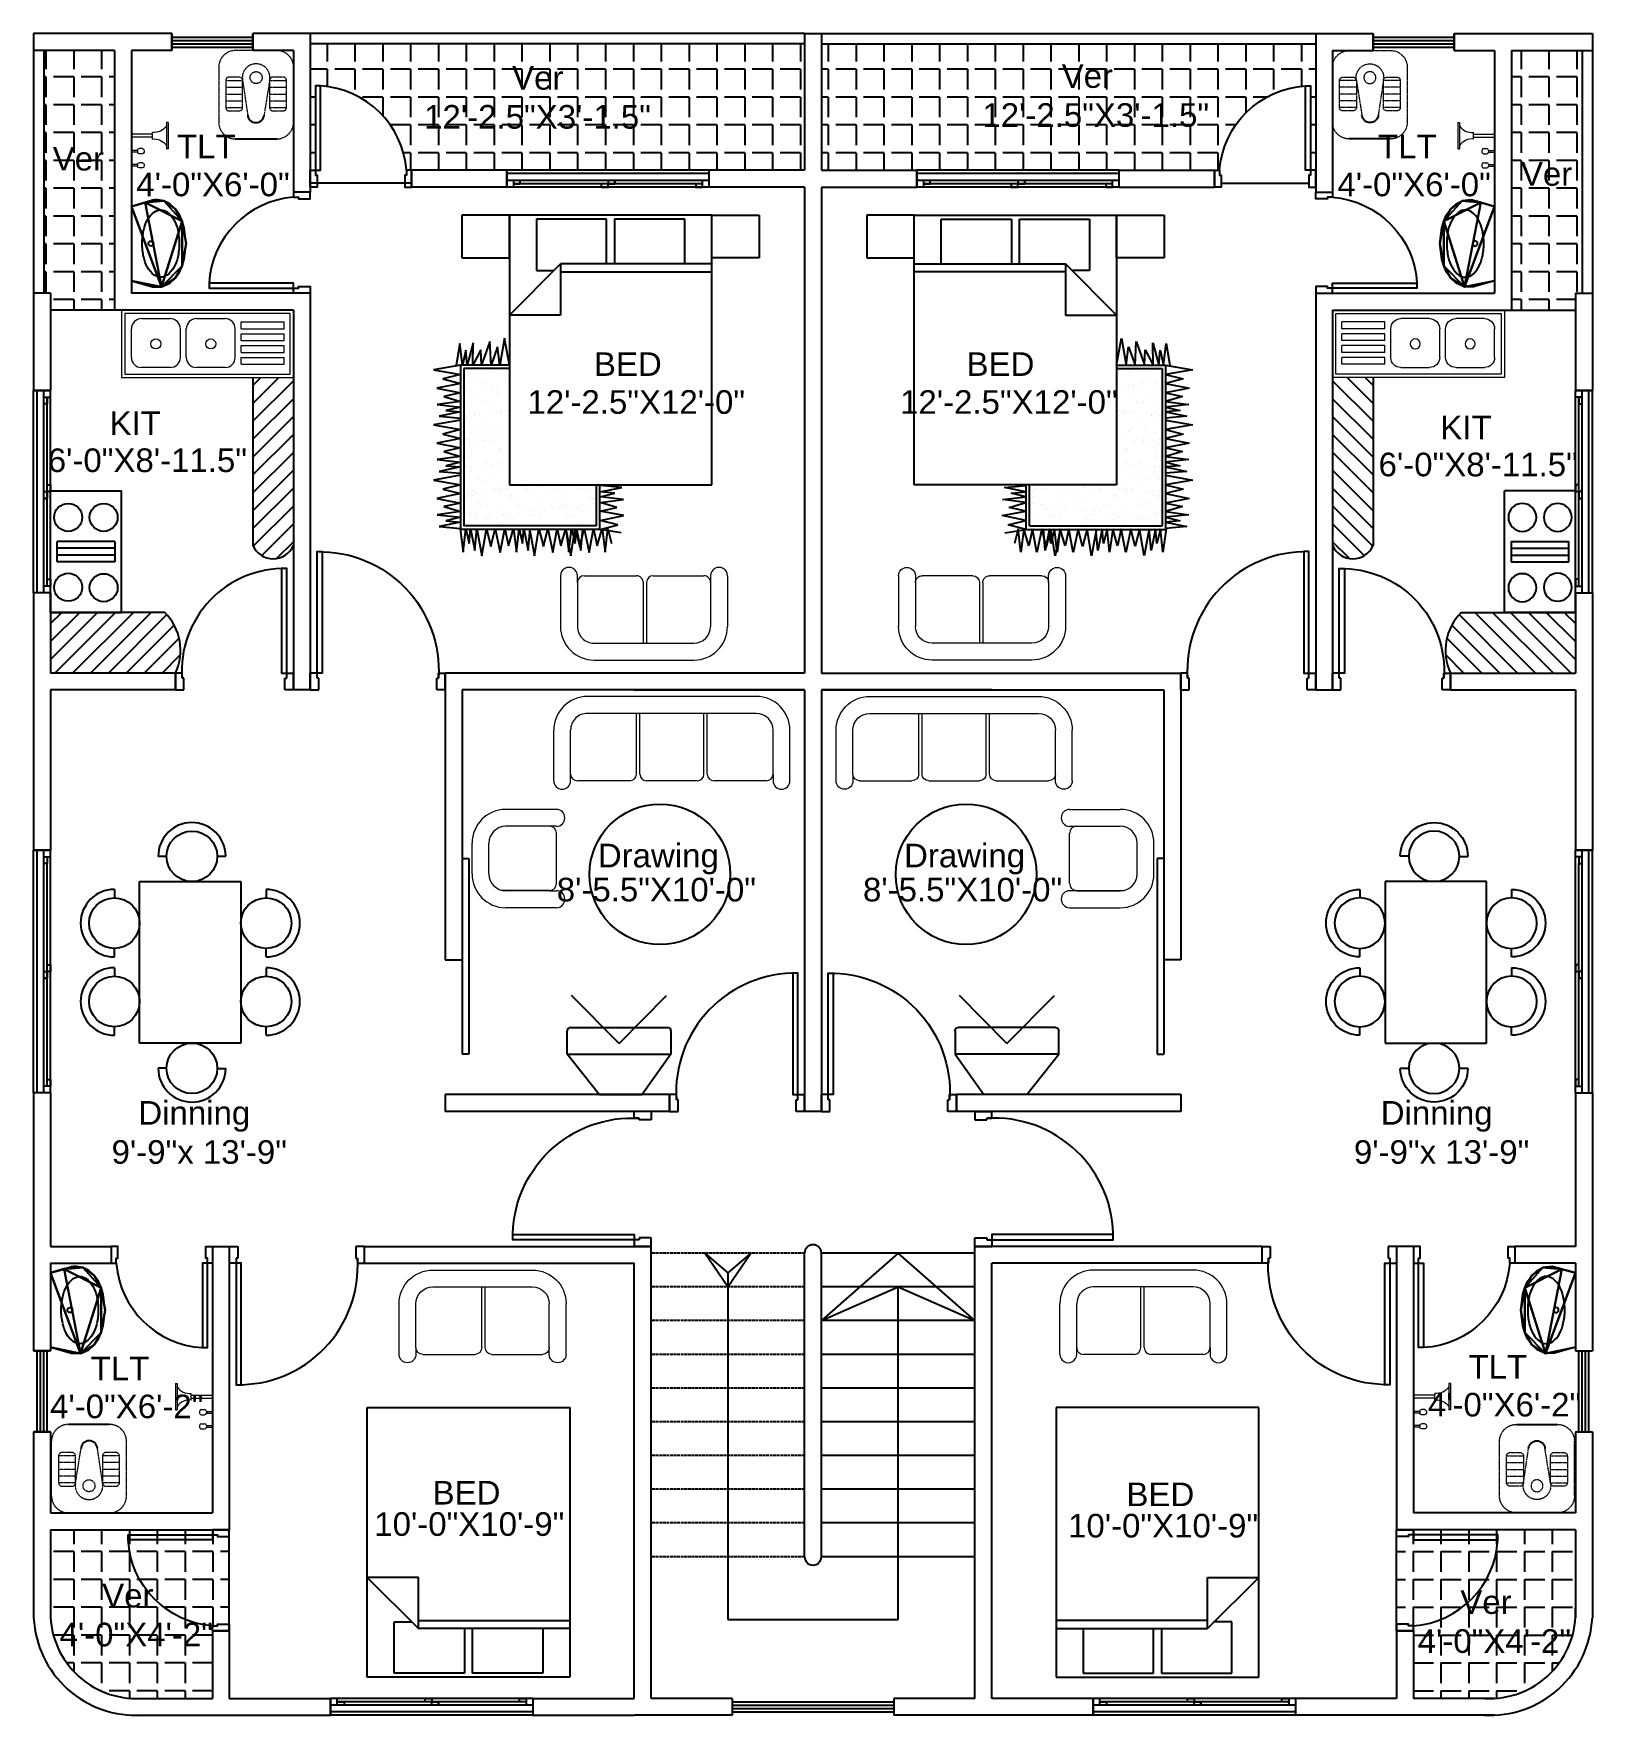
# Model space of a CAD drawing. Header units: inches. Extents: x 9079 to 15649, y 946 to 8036.
import ezdxf
from ezdxf.enums import TextEntityAlignment as Align

# ---------------------------------------------------------------- set-up
doc = ezdxf.new("R2010")
doc.units = ezdxf.units.IN
doc.header["$MEASUREMENT"] = 0
for name, pattern in [('ACAD_ISO02W100', [15, 12, -3]), ('CENTER2', [1.125, 0.75, -0.125, 0.125, -0.125]), ('DASHED2', [0.375, 0.25, -0.125])]:
    doc.linetypes.add(name, pattern=pattern)
for name, color, linetype in [('AR APPL SPEC', 14, 'Continuous'), ('AR APPLIANCE', 1, 'Continuous'), ('BED', 221, 'DASHED2'), ('door', 12, 'Continuous'), ('farniture', 226, 'Continuous'), ('FIXTURES', 4, 'Continuous'), ('FURNITURE', 3, 'Continuous'), ('win', 104, 'Continuous')]:
    doc.layers.add(name, color=color, linetype=linetype)
for name, color, linetype, lineweight in [('BORDER', 230, 'Continuous', 30), ('KITCHEN_FIX', 140, 'Continuous', 0), ('stair hide', 11, 'Continuous', 9), ('Text', 7, 'Continuous', 15), ('WINDOW', 96, 'Continuous', 18)]:
    doc.layers.add(name, color=color, linetype=linetype, lineweight=lineweight)
doc.styles.add('arial', font='arial.ttf')
doc.styles.get("Standard").update_dxf_attribs({"font": 'arial.ttf'})
pattern_1 = [(180, (-688294.65, 649716.58), (-1e-14, -117.315), [85.32, -31.995]), (270, (-688294.65, 649716.58), (117.315, -2e-14), [85.32, -31.995])]
pattern_2 = [(180, (-1021012.3, 714559.31), (-4e-14, -117.315), [85.32, -31.995]), (270, (-1021012.3, 714559.31), (117.315, -5e-14), [85.32, -31.995])]
pattern_3 = [(45, (-1021012.295, 714559.314), (-37.706469, 37.706469), [])]
pattern_4 = [(135, (1045740.234, 714559.314), (37.706469, 37.706469), [])]

msp = doc.modelspace()

# ---------------------------------------------------------------- texts
at = {"layer": 'Text', "color": 3, "ltscale": 50, "style": 'arial'}
for s, p in [('12\'-2.5"X3\'-1.5"', (11202.9, 7685.5)), ('12\'-2.5"X3\'-1.5"', (13555.7, 7693.1)), ('4\'-0"X6\'-0"', (9835.2, 7400.4)), ('4\'-0"X6\'-0"', (14897.6, 7400.4)), ('12\'-2.5"X12\'-0"', (11619.1, 6483.2)), ('12\'-2.5"X12\'-0"', (13189.6, 6483.2)), ('6\'-0"X8\'-11.5"', (9558.5, 6237.6)), ('6\'-0"X8\'-11.5"', (15167.6, 6219.7)), ('8\'-5.5"X10\'-0"', (11703.8, 4427.3)), ('8\'-5.5"X10\'-0"', (12994.5, 4427.3)), ('4\'-0"X6\'-2"', (9471.6, 2248.4)), ('4\'-0"X6\'-2"', (15278.6, 2255.8)), ('10\'-0"X10\'-9"', (10915.4, 1752.4)), ('10\'-0"X10\'-9"', (13839.7, 1745.6)), ('4\'-0"X4\'-2"', (9511.5, 1286.6)), ('4\'-0"X4\'-2"', (15235.9, 1259))]:
    msp.add_text(s, height=99.54, dxfattribs=at).set_placement(p, align=Align.MIDDLE_CENTER)
at = {"layer": 'Text', "color": 1, "ltscale": 50, "style": 'arial'}
for s, p in [('TLT', (9806.8, 7560.3)), ('TLT', (14869.1, 7560.3)), ('BED', (11583.6, 6643.1)), ('BED', (13154.1, 6643.1)), ('KIT', (9507.3, 6393.5)), ('KIT', (15116.3, 6375.7)), ('TLT', (9443.2, 2408.3)), ('TLT', (15250.2, 2415.7)), ('BED', (10903.7, 1884.5)), ('BED', (13828, 1877.7))]:
    msp.add_text(s, height=99.54, dxfattribs=at).set_placement(p, align=Align.MIDDLE_CENTER)
at = {"layer": 'Text', "color": 1, "ltscale": 50, "char_height": 99.54, "style": 'arial'}
for s, insert, width, attachment_point in [('Ver', (11095.6, 7899.6), 213.3, 1), ('Ver', (13412.1, 7907.2), 213.3, 1), ('Ver', (9159.4, 7558.9), 213.3, 1), ('Ver', (15347.7, 7494.6), 213.3, 1), ('Drawing', (11457.1, 4620.8), 213.3, 1), ('Drawing', (12747.8, 4620.8), 213.3, 1), ('9\'-9"x 13\'-9"', (10146.8, 3370.9), 2445.84, 3), ('9\'-9"x 13\'-9"', (15383.1, 3370.9), 2445.84, 3), ('Ver', (9367.8, 1500.6), 213.3, 1), ('Ver', (15092.3, 1473.1), 213.3, 1)]:
    msp.add_mtext(s, dxfattribs=dict(at, insert=insert, width=width, attachment_point=attachment_point))
at = {"layer": 'Text', "color": 3, "ltscale": 50, "char_height": 99.54, "width": 2445.84, "attachment_point": 3, "style": 'arial'}
for insert in [(9992.1, 3535.8), (15228.4, 3535.9)]:
    msp.add_mtext('Dinning', dxfattribs=dict(at, insert=insert))

# ---------------------------------------------------------------- blocks, each defined once
blk = doc.blocks.new('w1')
at = {"layer": 'win', "linetype": 'Continuous'}
for p, q in [((-5, 0), (-5, 60)), ((0, 60), (-5, 60)), ((-3, 0), (-3, 60)), ((-1, 0), (-1, 60)), ((0, 0), (0, 60)), ((-3, 58), (-5, 58)), ((-4, 2), (-4, 58)), ((-4, 32), (-5, 32)), ((-3, 28), (-4, 28)), ((-5, 2), (-3, 2)), ((-5, 0), (0, 0))]:
    blk.add_line(p, q, dxfattribs=at)
for points in [[(-4, 56), (-3, 56), (-3, 58), (-4, 58)], [(-5, 30), (-4, 30), (-4, 32), (-5, 32)], [(-4, 28), (-3, 28), (-3, 30), (-4, 30)], [(-5, 2), (-4, 2), (-4, 4), (-5, 4)]]:
    blk.add_lwpolyline(points, close=True, dxfattribs=at)
blk = doc.blocks.new('DIN 6')
at = {"layer": 'FURNITURE'}
for p, q in [((2.38, 37.5), (4.88, 37.5)), ((22.38, 37.5), (19.88, 37.5)), ((25.62, 37.5), (28.12, 37.5)), ((45.62, 37.5), (43.12, 37.5)), ((0, 30), (48, 30)), ((0, 0), (0, 30)), ((48, 30), (48, 0)), ((-7.37, 22), (-7.35, 24.5)), ((55.37, 22), (55.35, 24.5)), ((-7.48, 7), (-7.5, 4.5)), ((55.48, 7), (55.5, 4.5)), ((48, 0), (0, 0)), ((2.38, -7.5), (4.88, -7.5)), ((22.38, -7.5), (19.88, -7.5)), ((25.62, -7.5), (28.12, -7.5)), ((45.62, -7.5), (43.12, -7.5))]:
    blk.add_line(p, q, dxfattribs=at)
for centre in [(12.38, 37.5), (35.62, 37.5), (-7.43, 14.5), (55.43, 14.5), (12.38, -7.5), (35.62, -7.5)]:
    blk.add_circle(centre, 7.5, dxfattribs=at)
for centre, start, end in [((12.38, 37.5), 0, 180), ((35.62, 37.5), 0, 180), ((-7.43, 14.5), 89.579, 269.579), ((55.43, 14.5), 270.421, 90.421), ((12.38, -7.5), 180, 0), ((35.62, -7.5), 180, 0)]:
    blk.add_arc(centre, 10, start, end, dxfattribs=at)
blk = doc.blocks.new('A$C529F64BF')
at = {"linetype": 'Continuous'}
for p, q in [((-92.33, 50.85), (-92.87, 44.44)), ((-91, 44.44), (-92.33, 50.85)), ((-88.81, 51.4), (-89.58, 44.44)), ((-87.91, 44.44), (-88.81, 51.4)), ((-83.98, 51.47), (-85.35, 44.51)), ((-82.56, 44.44), (-83.98, 51.47)), ((-78.56, 52.46), (-79.92, 44.44)), ((-77.12, 44.44), (-78.56, 52.46)), ((-75.98, 50.85), (-76.52, 44.44)), ((-74.65, 44.44), (-75.98, 50.85)), ((-72.46, 51.4), (-73.24, 44.44)), ((-71.56, 44.44), (-72.46, 51.4)), ((-67.63, 51.47), (-69.01, 44.51)), ((-66.21, 44.44), (-67.63, 51.47)), ((-62.21, 52.46), (-63.57, 44.44)), ((-60.78, 44.44), (-62.21, 52.46)), ((-59.64, 50.85), (-60.18, 44.44)), ((-58.31, 44.44), (-59.64, 50.85)), ((-56.11, 51.4), (-56.89, 44.44)), ((-55.21, 44.44), (-56.11, 51.4)), ((-51.29, 51.47), (-52.66, 44.51)), ((-49.87, 44.44), (-51.29, 51.47)), ((-45.87, 52.46), (-47.22, 44.44)), ((-44.43, 44.44), (-45.87, 52.46)), ((-90.63, 48.85), (-91, 44.44)), ((-90.83, 45.38), (-90.83, 45.38)), ((-89.58, 44.44), (-90.63, 48.85)), ((-86.42, 49.47), (-87.91, 44.44)), ((-85.35, 44.51), (-86.42, 49.47)), ((-81.26, 49.72), (-82.56, 44.44)), ((-79.92, 44.44), (-81.26, 49.72)), ((-74.28, 48.85), (-74.65, 44.44)), ((-73.24, 44.44), (-74.28, 48.85)), ((-70.08, 49.47), (-71.56, 44.44)), ((-69.01, 44.51), (-70.08, 49.47)), ((-64.91, 49.72), (-66.21, 44.44)), ((-63.57, 44.44), (-64.91, 49.72)), ((-57.93, 48.85), (-58.31, 44.44)), ((-56.89, 44.44), (-57.93, 48.85)), ((-53.73, 49.47), (-55.21, 44.44)), ((-52.66, 44.51), (-53.73, 49.47)), ((-48.56, 49.72), (-49.87, 44.44)), ((-47.22, 44.44), (-48.56, 49.72)), ((-38.02, 44.65), (-44.43, 45.75)), ((-92.97, 44.63), (-99.93, 43.73)), ((-99.93, 43.73), (-92.97, 42.95)), ((-92.97, 41.53), (-99.38, 40.21)), ((-99.38, 40.21), (-92.97, 39.66)), ((-92.97, 42.95), (-97.38, 41.91)), ((-97.38, 41.91), (-92.97, 41.53)), ((-44.43, 44.51), (-93.15, 44.51)), ((-93.15, 3.17), (-93.15, 44.51)), ((-45.43, 43.51), (-92.15, 43.51)), ((-92.15, 4.17), (-92.15, 43.51)), ((-91.48, 44.27), (-91.48, 44.27)), ((-91.15, 42.24), (-91.15, 42.24)), ((-90.62, 43.82), (-90.62, 43.82)), ((-90.26, 44.45), (-90.26, 44.45)), ((-89.49, 39.93), (-89.49, 39.93)), ((-88.75, 41.68), (-88.75, 41.68)), ((-88.68, 41.2), (-88.68, 41.2)), ((-88.24, 42.23), (-88.24, 42.23)), ((-87.58, 43.11), (-87.58, 43.11)), ((-87.48, 40.84), (-87.48, 40.84)), ((-83.43, 42.57), (-83.43, 42.57)), ((-83.22, 41.01), (-83.22, 41.01)), ((-83.21, 41.4), (-83.21, 41.4)), ((-82.68, 42.51), (-82.68, 42.51)), ((-82.36, 40.07), (-82.36, 40.07)), ((-81.97, 42.36), (-81.97, 42.36)), ((-81.8, 43.3), (-81.8, 43.3)), ((-81.7, 41.03), (-81.7, 41.03)), ((-81.17, 43.62), (-81.17, 43.62)), ((-78.27, 42.59), (-78.27, 42.59)), ((-77.58, 41.97), (-77.58, 41.97)), ((-76.02, 43.49), (-76.02, 43.49)), ((-75.92, 41.21), (-75.92, 41.21)), ((-74.96, 42.84), (-74.96, 42.84)), ((-74.75, 41.28), (-74.75, 41.28)), ((-72.21, 41.52), (-72.21, 41.52)), ((-71.7, 42.07), (-71.7, 42.07)), ((-70.74, 41.26), (-70.74, 41.26)), ((-70.14, 41.4), (-70.14, 41.4)), ((-67.88, 42.46), (-67.88, 42.46)), ((-66.95, 41.62), (-66.95, 41.62)), ((-66.81, 39.97), (-66.81, 39.97)), ((-66.58, 42.09), (-66.58, 42.09)), ((-66.14, 42.89), (-66.14, 42.89)), ((-66.07, 42.64), (-66.07, 42.64)), ((-64.36, 41.59), (-64.36, 41.59)), ((-63.23, 43.68), (-63.23, 43.68)), ((-61.04, 41.81), (-61.04, 41.81)), ((-60.15, 42.79), (-60.15, 42.79)), ((-59.95, 41.23), (-59.95, 41.23)), ((-59.42, 40.28), (-59.42, 40.28)), ((-59.41, 42.74), (-59.41, 42.74)), ((-59.09, 40.3), (-59.09, 40.3)), ((-58.61, 41.55), (-58.61, 41.55)), ((-58.58, 41.78), (-58.58, 41.78)), ((-55.41, 42.38), (-55.41, 42.38)), ((-52.8, 41.97), (-52.8, 41.97)), ((-51.91, 42.7), (-51.91, 42.7)), ((-51.69, 43.06), (-51.69, 43.06)), ((-51.48, 41.5), (-51.48, 41.5)), ((-51.1, 43.97), (-51.1, 43.97)), ((-50.04, 41.93), (-50.04, 41.93)), ((-49.53, 42.48), (-49.53, 42.48)), ((-48.2, 42.94), (-48.2, 42.94)), ((-47.02, 42.16), (-47.02, 42.16)), ((-45.43, 29.76), (-45.43, 43.51)), ((-44.43, 43.88), (-38.02, 44.65)), ((-44.43, 29.94), (-44.43, 44.51)), ((-40.02, 42.91), (-44.43, 43.88)), ((-44.43, 42.46), (-40.02, 42.91)), ((-37.82, 40.72), (-44.43, 42.46)), ((-39.94, 38.46), (-44.43, 40.78)), ((-44.43, 40.78), (-37.82, 40.72)), ((-12.69, 44.06), (-12.69, 30)), ((0, 44.06), (-12.69, 44.06)), ((0, 30), (0, 44.06)), ((-92.97, 39.6), (-100.98, 38.16)), ((-100.98, 38.16), (-92.97, 36.81)), ((-92.97, 36.81), (-98.25, 35.47)), ((-98.25, 35.47), (-92.97, 34.16)), ((-90.29, 36.78), (-90.29, 36.78)), ((-90.09, 39.75), (-90.09, 39.75)), ((-89.77, 37.31), (-89.77, 37.31)), ((-89.56, 35.75), (-89.56, 35.75)), ((-88.85, 35.26), (-88.85, 35.26)), ((-86.11, 38.24), (-86.11, 38.24)), ((-85.76, 36.41), (-85.76, 36.41)), ((-85.61, 38.79), (-85.61, 38.79)), ((-84.51, 36.97), (-84.51, 36.97)), ((-82.16, 38.51), (-82.16, 38.51)), ((-78.73, 37.16), (-78.73, 37.16)), ((-78.25, 38.83), (-78.25, 38.83)), ((-77.85, 35.37), (-77.85, 35.37)), ((-77.34, 35.93), (-77.34, 35.93)), ((-74.95, 38.54), (-74.95, 38.54)), ((-74.44, 35.44), (-74.44, 35.44)), ((-74.22, 37.2), (-74.22, 37.2)), ((-73.64, 36.7), (-73.64, 36.7)), ((-72.95, 37.35), (-72.95, 37.35)), ((-67.17, 37.54), (-67.17, 37.54)), ((-66.93, 37.86), (-66.93, 37.86)), ((-66.68, 35.67), (-66.68, 35.67)), ((-66.49, 37.53), (-66.49, 37.53)), ((-66.29, 35.97), (-66.29, 35.97)), ((-66.13, 39.12), (-66.13, 39.12)), ((-63.94, 38.65), (-63.94, 38.65)), ((-63.44, 39.2), (-63.44, 39.2)), ((-61.39, 37.73), (-61.39, 37.73)), ((-58.88, 38.74), (-58.88, 38.74)), ((-55.7, 36.76), (-55.7, 36.76)), ((-55.68, 35.78), (-55.68, 35.78)), ((-55.61, 37.91), (-55.61, 37.91)), ((-55.17, 36.34), (-55.17, 36.34)), ((-52.78, 38.95), (-52.78, 38.95)), ((-50.95, 37.43), (-50.95, 37.43)), ((-50.62, 34.99), (-50.62, 34.99)), ((-49.83, 38.1), (-49.83, 38.1)), ((-48.18, 39.18), (-48.18, 39.18)), ((-44.43, 35.44), (-37.41, 35.8)), ((-39.07, 33.54), (-44.43, 35.44)), ((-44.37, 38.23), (-39.94, 38.46)), ((-37.41, 35.8), (-44.37, 38.23)), ((-92.97, 34.16), (-99.99, 32.74)), ((-99.99, 32.74), (-93.03, 31.37)), ((-93.03, 31.37), (-98, 30.3)), ((-98, 30.3), (-92.97, 28.82)), ((-91.75, 32.09), (-91.75, 32.09)), ((-91.24, 32.65), (-91.24, 32.65)), ((-89.47, 30.59), (-89.47, 30.59)), ((-89.02, 31.67), (-89.02, 31.67)), ((-88.66, 31.86), (-88.66, 31.86)), ((-87.19, 32.73), (-87.19, 32.73)), ((-81.96, 33.01), (-81.96, 33.01)), ((-81.62, 34.44), (-81.62, 34.44)), ((-81.41, 32.92), (-81.41, 32.92)), ((-81.3, 32), (-81.3, 32)), ((-81.15, 34.28), (-81.15, 34.28)), ((-81.09, 30.44), (-81.09, 30.44)), ((-80.58, 32.39), (-80.58, 32.39)), ((-80, 30), (-80, -30)), ((0, 30), (-80, 30)), ((-75.63, 33.11), (-75.63, 33.11)), ((-73.9, 34.77), (-73.9, 34.77)), ((-73.69, 33.2), (-73.69, 33.2)), ((-70.72, 31.91), (-70.72, 31.91)), ((-69.85, 33.3), (-69.85, 33.3)), ((-69.58, 32.5), (-69.58, 32.5)), ((-69.07, 33.06), (-69.07, 33.06)), ((-65.75, 31.89), (-65.75, 31.89)), ((-64.07, 33.49), (-64.07, 33.49)), ((-63.21, 34.34), (-63.21, 34.34)), ((-60.8, 30.19), (-60.8, 30.19)), ((-59.4, 30.94), (-59.4, 30.94)), ((-58.6, 32.2), (-58.6, 32.2)), ((-58.41, 32.8), (-58.41, 32.8)), ((-58.35, 34.66), (-58.35, 34.66)), ((-58.29, 33.68), (-58.29, 33.68)), ((-58.03, 32.22), (-58.03, 32.22)), ((-57.82, 30.66), (-57.82, 30.66)), ((-55.51, 30.06), (-55.51, 30.06)), ((-52.5, 33.87), (-52.5, 33.87)), ((-51.89, 33.36), (-51.89, 33.36)), ((-51.08, 34.63), (-51.08, 34.63)), ((-50.42, 33.43), (-50.42, 33.43)), ((-49.73, 30.25), (-49.73, 30.25)), ((-47.41, 32.91), (-47.41, 32.91)), ((-46.9, 33.47), (-46.9, 33.47)), ((-46.72, 34.06), (-46.72, 34.06)), ((-44.43, 32.79), (-39.07, 33.54)), ((-36.42, 31.44), (-44.43, 32.79)), ((-44.43, 30), (-36.42, 31.44)), ((-29.6, 30), (-14.4, 14.8)), ((-29.6, 14.8), (-29.6, 30)), ((-12.69, 30), (0, 30)), ((0, -30), (0, 30)), ((-92.97, 28.82), (-99.93, 27.91)), ((-99.93, 27.91), (-92.97, 27.14)), ((-92.97, 25.72), (-99.38, 24.39)), ((-92.97, 27.14), (-97.38, 26.1)), ((-97.38, 26.1), (-92.97, 25.72)), ((-90.19, 28.93), (-90.19, 28.93)), ((-88.7, 29.23), (-88.7, 29.23)), ((-88.5, 27.67), (-88.5, 27.67)), ((-87.22, 25.06), (-87.22, 25.06)), ((-86.22, 26.24), (-86.22, 26.24)), ((-85.75, 27.07), (-85.75, 27.07)), ((-84.41, 29.12), (-84.41, 29.12)), ((-83.48, 29.22), (-83.48, 29.22)), ((-82.97, 29.78), (-82.97, 29.78)), ((-81.44, 25.25), (-81.44, 25.25)), ((-81.13, 24.94), (-81.13, 24.94)), ((-80.56, 26.36), (-80.56, 26.36)), ((-92.97, 24.02), (-100.98, 22.58)), ((-100.98, 22.58), (-92.97, 21.22)), ((-99.38, 24.39), (-92.97, 23.85)), ((-92.97, 21.22), (-98.25, 19.88)), ((-91.85, 20.09), (-91.85, 20.09)), ((-89.9, 20.82), (-89.9, 20.82)), ((-89.45, 21.25), (-89.45, 21.25)), ((-89.11, 23.07), (-89.11, 23.07)), ((-88.65, 22.51), (-88.65, 22.51)), ((-88.61, 23.63), (-88.61, 23.63)), ((-87.96, 23.6), (-87.96, 23.6)), ((-87.64, 21.16), (-87.64, 21.16)), ((-84.12, 21.01), (-84.12, 21.01)), ((-81.94, 23.67), (-81.94, 23.67)), ((-80.85, 20.21), (-80.85, 20.21)), ((-80.34, 20.76), (-80.34, 20.76)), ((-80.24, 23.92), (-80.24, 23.92)), ((-80.03, 22.36), (-80.03, 22.36)), ((-16.4, 22), (-16.4, 16.8)), ((-1.2, 22), (-16.4, 22)), ((-1.2, 1.2), (-1.2, 22)), ((-92.97, 18.58), (-99.99, 17.16)), ((-99.99, 17.16), (-93.03, 15.79)), ((-98.25, 19.88), (-92.97, 18.58)), ((-93.03, 15.79), (-98, 14.72)), ((-87.43, 19.6), (-87.43, 19.6)), ((-87.12, 17.21), (-87.12, 17.21)), ((-86.9, 15.52), (-86.9, 15.52)), ((-85.73, 17.72), (-85.73, 17.72)), ((-83.58, 17.22), (-83.58, 17.22)), ((-81.34, 17.4), (-81.34, 17.4)), ((-81.12, 15.59), (-81.12, 15.59)), ((-92.97, 13.25), (-100.98, 11.81)), ((-100.98, 11.81), (-92.97, 10.45)), ((-92.97, 13.23), (-99.93, 12.33)), ((-99.93, 12.33), (-92.97, 11.56)), ((-92.97, 10.14), (-99.38, 8.81)), ((-92.97, 10.45), (-98.25, 9.11)), ((-98, 14.72), (-92.97, 13.23)), ((-92.97, 11.56), (-97.38, 10.51)), ((-97.38, 10.51), (-92.97, 10.14)), ((-89.94, 13.15), (-89.94, 13.15)), ((-89.44, 11.91), (-89.44, 11.91)), ((-89.22, 11.07), (-89.22, 11.07)), ((-88.63, 13.17), (-88.63, 13.17)), ((-86.58, 13.08), (-86.58, 13.08)), ((-86.48, 14.06), (-86.48, 14.06)), ((-86.37, 11.52), (-86.37, 11.52)), ((-85.97, 14.61), (-85.97, 14.61)), ((-84.16, 13.34), (-84.16, 13.34)), ((-81.92, 14.33), (-81.92, 14.33)), ((-14.4, 14.8), (-29.6, 14.8)), ((-16.8, 14.8), (-16.8, -30)), ((-14.4, -30), (-14.4, 14.8)), ((-92.97, 7.81), (-99.99, 6.39)), ((-99.99, 6.39), (-93.03, 5.02)), ((-99.38, 8.81), (-92.97, 8.27)), ((-98.25, 9.11), (-92.97, 7.81)), ((-93.03, 5.02), (-98, 3.95)), ((-92.12, 7.91), (-92.12, 7.91)), ((-91.61, 8.46), (-91.61, 8.46)), ((-89.84, 5.3), (-89.84, 5.3)), ((-86.83, 9.1), (-86.83, 9.1)), ((-85.84, 7.45), (-85.84, 7.45)), ((-85.71, 8.38), (-85.71, 8.38)), ((-85.51, 5.01), (-85.51, 5.01)), ((-84.06, 5.49), (-84.06, 5.49)), ((-83.85, 5.04), (-83.85, 5.04)), ((-83.34, 5.59), (-83.34, 5.59)), ((-81.1, 6.25), (-81.1, 6.25)), ((-81.05, 9.29), (-81.05, 9.29)), ((-80.95, 8.2), (-80.95, 8.2)), ((-92.97, 2.46), (-99.93, 1.56)), ((-99.93, 1.56), (-92.97, 0.79)), ((-98, 3.95), (-92.97, 2.46)), ((-92.97, 0.79), (-97.38, -0.26)), ((-94.21, -3.1), (-93.15, 3.13)), ((-93.15, 3.17), (-80, 3.17)), ((-93.15, 3.13), (-91.81, -2.15)), ((-92.15, 4.17), (-80, 4.17)), ((-91.81, -2.15), (-90.51, 3.13)), ((-90.51, 3.13), (-89.09, -3.9)), ((-89.09, -3.9), (-87.72, 3.06)), ((-87.72, 3.06), (-86.65, -1.9)), ((-86.65, -1.9), (-85.16, 3.13)), ((-85.16, 3.13), (-84.26, -3.83)), ((-84.26, -3.83), (-83.49, 3.13)), ((-83.49, 3.13), (-82.44, -1.28)), ((-82.44, -1.28), (-82.07, 3.13)), ((-82.07, 3.13), (-80.74, -3.29)), ((-81.91, 4.99), (-81.91, 4.99)), ((-80.74, -3.29), (-80.2, 3.13)), ((-14.4, 1.2), (-1.2, 1.2)), ((-1.2, -1.2), (-14.4, -1.2)), ((-1.2, -22), (-1.2, -1.2)), ((-14.4, -22), (-1.2, -22)), ((-80, -30), (0, -30)), ((-12.69, -44.06), (-12.69, -30)), ((-12.69, -30), (0, -30)), ((0, -30), (0, -44.06)), ((0, -44.06), (-12.69, -44.06))]:
    blk.add_line(p, q, dxfattribs=at)
blk = doc.blocks.new('A$C074A1D5E')
at = {"linetype": 'Continuous'}
for p, q in [((-38, 5), (-40, 5)), ((-40, 0), (-40, 5)), ((-38, 3.5), (-38, 5)), ((-2, 3.5), (-2, 5)), ((-2, 5), (0, 5)), ((0, 0), (0, 5)), ((-40, 0), (-37.5, 0)), ((-37.5, 3.5), (-38, 3.5)), ((-37.5, 0), (-37.5, 3.5)), ((-2.5, 3.5), (-2, 3.5)), ((-2.5, 0), (-2.5, 3.5)), ((0, 0), (-2.5, 0))]:
    blk.add_line(p, q, dxfattribs=at)
blk.add_lwpolyline([(-3.5, 41), (-3.5, 5), (-2, 5), (-2, 41)], close=True, dxfattribs=at)
blk.add_arc((-2.75, 5.69), 35.32, 88.7832, 183.5551, dxfattribs=at)
blk = doc.blocks.new('D2')
at = {"layer": 'FURNITURE', "linetype": 'Continuous'}
for p, q in [((-35, 0), (-35, 5)), ((-33, 5), (-35, 5)), ((-33, 3.5), (-33, 5)), ((-2, 5), (0, 5)), ((-2, 3.5), (-2, 5)), ((0, 0), (0, 5)), ((-35, 0), (-32.5, 0)), ((-32.5, 3.5), (-33, 3.5)), ((-32.5, 0), (-32.5, 3.5)), ((-2.5, 0), (-2.5, 3.5)), ((-2.5, 3.5), (-2, 3.5)), ((0, 0), (-2.5, 0))]:
    blk.add_line(p, q, dxfattribs=at)
blk.add_lwpolyline([(-3.5, 36), (-3.5, 5), (-2, 5), (-2, 36)], close=True, dxfattribs=at)
blk.add_arc((-2.75, 5.68), 30.33, 88.583, 184.1234, dxfattribs=at)
blk = doc.blocks.new('D 30')
at = {"layer": 'door'}
for points in [[(0, 0), (0, -5), (-1.5, -5), (-1.5, -3.5), (-2, -3.5), (-2, 0)], [(-30, 0), (-30, -5), (-28.5, -5), (-28.5, -3.5), (-28, -3.5), (-28, 0)], [(-3, -30), (-1.5, -30), (-1.5, -5), (-3, -5)]]:
    blk.add_lwpolyline(points, close=True, dxfattribs=at)
blk.add_arc((-1.44, -2.9), 27.14, 184.4311, 266.7034, dxfattribs=at)
blk = doc.blocks.new('A$C02903742')
at = {"layer": 'farniture', "linetype": 'CENTER2', "lineweight": 18, "ltscale": 0.3}
for p, q in [((5, 22.19), (21.23, 22.19)), ((16.91, 20.09), (8.91, 20.09)), ((8.91, 15.09), (8.91, 20.09)), ((10.91, 15.09), (10.91, 20.09)), ((12.91, 15.09), (12.91, 20.09)), ((14.91, 15.09), (14.91, 20.09)), ((16.91, 15.09), (16.91, 20.09)), ((0, 17.19), (0, 5)), ((7.91, 19.09), (7.91, 16.09)), ((8.91, 15.09), (19.13, 13.45)), ((8.91, 15.09), (16.91, 15.09)), ((17.91, 16.09), (17.91, 19.09)), ((7.91, 6.09), (7.91, 3.09)), ((8.91, 7.09), (19.13, 8.6)), ((16.91, 7.09), (8.91, 7.09)), ((8.91, 2.09), (8.91, 7.09)), ((10.91, 2.09), (10.91, 7.09)), ((12.91, 2.09), (12.91, 7.09)), ((14.91, 2.09), (14.91, 7.09)), ((16.91, 2.09), (16.91, 7.09)), ((17.91, 3.09), (17.91, 6.09)), ((5, 0), (21.23, 0)), ((8.91, 2.09), (16.91, 2.09))]:
    blk.add_line(p, q, dxfattribs=at)
at = {"layer": 'farniture'}
blk.add_line((26.23, 5), (26.23, 17.19), dxfattribs=at)
at = {"layer": 'farniture', "linetype": 'CENTER2', "lineweight": 18, "ltscale": 0.3}
blk.add_circle((8.04, 11.09), 1.77, dxfattribs=at)
for centre, radius, start, end in [((5, 17.19), 5, 90, 180), ((8.91, 19.09), 1, 90, 180), ((16.91, 19.09), 1, 0, 90), ((21.23, 17.19), 5, 0, 90), ((8.04, 11.09), 4.09, 77.7824, 282.2176), ((8.91, 16.09), 1, 180, 270), ((16.91, 16.09), 1, 270, 0), ((5, 5), 5, 180, 270), ((8.91, 6.09), 1, 90, 180), ((16.91, 6.09), 1, 0, 90), ((21.23, 5), 5, 270, 0), ((8.91, 3.09), 1, 180, 270), ((16.91, 3.09), 1, 270, 0)]:
    blk.add_arc(centre, radius, start, end, dxfattribs=at)
at = {"layer": 'farniture'}
blk.add_arc((18.94, 11.03), 2.44, 274.5466, 85.4534, dxfattribs=at)
blk = doc.blocks.new('BASINL')
at = {"layer": 'FIXTURES'}
for centre, radius, start, end in [((-6.81, 8.66), 3.17, 143.0769, 180), ((-3.57, 6.23), 7.22, 118.8644, 143.0769), ((-1.42, 2.32), 11.68, 102.8614, 118.8644), ((0, -3.88), 18.04, 90, 102.8614), ((0, -3.88), 18.04, 77.1386, 90), ((1.42, 2.32), 11.68, 61.1356, 77.1386), ((3.57, 6.23), 7.22, 36.9231, 61.1356), ((6.81, 8.66), 3.17, 0, 36.9231), ((-6.81, 8.66), 3.17, 180, 216.9231), ((-3.57, 11.1), 7.22, 216.9231, 241.1356), ((0, 5.76), 0.75, 0, 180), ((0, 5.76), 0.75, 180, 0), ((3.57, 11.1), 7.22, 298.8644, 323.0769), ((6.81, 8.66), 3.17, 323.0769, 0), ((-1.42, 15), 11.68, 241.1356, 257.1386), ((0, 21.2), 18.04, 257.1386, 270), ((0, 21.2), 18.04, 270, 282.8614), ((1.42, 15), 11.68, 282.8614, 298.8644)]:
    blk.add_arc(centre, radius, start, end, dxfattribs=at)
mesh = blk.add_polyface(dxfattribs=at)
corners = [(-12.86, 8.91), (6.64, 15.05), (12.17, 4.02), (6.64, 15.05), (12.66, 9.63), (12.17, 4.02), (-12.86, 8.91), (-6.64, 15.05), (6.64, 15.05), (12.17, 4.02), (11.02, 0), (-12.86, 8.91), (12.66, 9.63), (12.93, 6.94), (12.17, 4.02), (6.64, 15.05), (10.27, 12.96), (12.66, 9.63), (-6.64, 15.05), (0, 16.18), (6.64, 15.05), (-12.86, 8.91), (-10.27, 12.96), (-6.64, 15.05), (11.02, 0), (-11.02, 0), (-12.86, 8.91), (12.17, 4.02), (12.29, 4.38), (11.02, 0), (12.93, 6.94), (12.81, 6.2), (12.17, 4.02), (12.66, 9.63), (12.98, 7.68), (12.93, 6.94), (10.27, 12.96), (11.74, 11.38), (12.66, 9.63), (6.64, 15.05), (8.5, 14.19), (10.27, 12.96), (0, 16.18), (4.68, 15.65), (6.64, 15.05), (-6.64, 15.05), (-4.68, 15.65), (0, 16.18), (-10.27, 12.96), (-8.5, 14.19), (-6.64, 15.05), (-12.86, 8.91), (-11.74, 11.38), (-10.27, 12.96), (-11.02, 0), (-12.81, 6.2), (-12.86, 8.91)]
mesh.append_faces([[corners[k] for k in face] for face in [(0, 1, 2), (3, 4, 5), (6, 7, 8), (9, 10, 11), (12, 13, 14), (15, 16, 17), (18, 19, 20), (21, 22, 23)]], dxfattribs={"vtx0": -1, "vtx1": -1, "vtx2": -1})
mesh.append_faces([[corners[k] for k in face] for face in [(24, 25, 26)]], dxfattribs={"vtx1": -1, "vtx2": -1})
mesh.append_faces([[corners[k] for k in face] for face in [(27, 28, 29), (30, 31, 32), (33, 34, 35), (36, 37, 38), (39, 40, 41), (42, 43, 44), (45, 46, 47), (48, 49, 50), (51, 52, 53), (54, 55, 56)]], dxfattribs={"vtx2": -1})
blk = doc.blocks.new('sawar')
at = {"layer": 'stair hide'}
for p, q in [((-0.47, 4.69), (-0.47, 10.97)), ((0.47, 4.69), (0.47, 10.97)), ((4.34, 9.15), (4.34, 10.89)), ((4.84, 9.15), (4.84, 10.89)), ((8.54, 9.15), (8.54, 10.89)), ((9.04, 9.15), (9.04, 10.89)), ((3.84, 7.65), (3.84, 8.65)), ((4.34, 9.15), (4.84, 9.15)), ((4.34, 7.15), (4.84, 7.15)), ((5.34, 7.65), (5.34, 8.65)), ((8.04, 7.65), (8.04, 8.65)), ((8.54, 9.15), (9.04, 9.15)), ((8.54, 7.15), (9.04, 7.15)), ((9.54, 7.65), (9.54, 8.65)), ((-3.89, 0.5), (3.89, 0.5)), ((-3.89, 0), (-3.89, 0.5)), ((-3.89, 0), (3.89, 0)), ((1, 4.69), (-1, 4.69)), ((3.89, 0), (3.89, 0.5))]:
    blk.add_line(p, q, dxfattribs=at)
for centre, radius, start, end in [((4.34, 8.65), 0.5, 90, 180), ((4.34, 7.65), 0.5, 180, 270), ((4.84, 8.65), 0.5, 0, 90), ((4.84, 7.65), 0.5, 270, 0), ((8.54, 8.65), 0.5, 90, 180), ((8.54, 7.65), 0.5, 180, 270), ((9.04, 8.65), 0.5, 0, 90), ((9.04, 7.65), 0.5, 270, 0), ((-5.45, 4.2), 4.48, 304.3138, 6.2658), ((5.45, 4.2), 4.48, 173.7342, 235.6862)]:
    blk.add_arc(centre, radius, start, end, dxfattribs=at)
blk = doc.blocks.new('K-1')
at = {"layer": 'KITCHEN_FIX'}
for p, q in [((112.78, 10.55), (121.28, 10.55)), ((129.03, 10.55), (137.53, 10.55)), ((109.78, -0.95), (109.78, 7.55)), ((124.28, -0.95), (124.28, 7.55)), ((126.03, -0.95), (126.03, 7.55)), ((140.53, -0.95), (140.53, 7.55)), ((142.29, 7.55), (142.29, 9.55)), ((142.29, 9.55), (155.03, 9.55)), ((142.29, 7.55), (155.03, 7.55)), ((142.29, 4.05), (142.29, 6.05)), ((142.29, 6.05), (155.03, 6.05)), ((155.03, 7.55), (155.03, 9.55)), ((155.03, 4.05), (155.03, 6.05)), ((142.29, 4.05), (155.03, 4.05)), ((142.29, 0.55), (142.29, 2.55)), ((142.29, 2.55), (155.03, 2.55)), ((142.29, 0.55), (155.03, 0.55)), ((155.03, 0.55), (155.03, 2.55)), ((121.28, -3.95), (112.78, -3.95)), ((137.53, -3.95), (129.03, -3.95)), ((142.29, -2.95), (142.29, -0.95)), ((142.29, -0.95), (155.03, -0.95)), ((142.29, -2.95), (155.03, -2.95)), ((155.03, -2.95), (155.03, -0.95))]:
    blk.add_line(p, q, dxfattribs=at)
for points in [[(157.79, -6.95), (157.79, 13.05), (106.79, 13.05), (106.79, -6.95)], [(156.79, -5.95), (156.79, 12.05), (107.79, 12.05), (107.79, -5.95)]]:
    blk.add_lwpolyline(points, close=True, dxfattribs=at)
for centre in [(117.03, 3.05), (133.28, 3.05)]:
    blk.add_circle(centre, 1.5, dxfattribs=at)
for centre, start, end in [((112.78, 7.55), 90, 180), ((121.28, 7.55), 0, 90), ((129.03, 7.55), 90, 180), ((137.53, 7.55), 0, 90), ((112.78, -0.95), 180, 270), ((121.28, -0.95), 270, 0), ((129.03, -0.95), 180, 270), ((137.53, -0.95), 270, 0)]:
    blk.add_arc(centre, 3, start, end, dxfattribs=at)
blk = doc.blocks.new('COOKTOP 01')
at = {"layer": 'AR APPLIANCE'}
for p, q in [((-18, 22.5), (-18, 1.5)), ((-18, 22.5), (18, 22.5)), ((-3, 20.54), (3, 20.54)), ((-3, 3.46), (-3, 20.54)), ((-1, 3.46), (-1, 20.54)), ((1, 3.46), (1, 20.54)), ((3, 3.46), (3, 20.54)), ((18, 22.5), (18, 1.5)), ((-18, 1.5), (18, 1.5)), ((3, 3.46), (-3, 3.46))]:
    blk.add_line(p, q, dxfattribs=at)
for centre in [(-10.55, 17.25), (10.16, 17.25), (-10.68, 6.75), (10.16, 6.75)]:
    blk.add_circle(centre, 4.15, dxfattribs=at)
at = {"layer": 'AR APPL SPEC', "flags": 9}
for tag, p in [('DESCRIPTION', (9.97, 6.69)), ('COLOR', (9.97, 5.74)), ('MFR', (9.97, 7.63))]:
    blk.add_attdef(tag, text='', height=0.75, dxfattribs=at).set_placement(p, align=Align.CENTER)
blk = doc.blocks.new('2 SOFA')
at = {"layer": 'farniture', "linetype": 'Continuous', "lineweight": 18, "ltscale": 0.3}
for p, q in [((20, 24.5), (5, 24.5)), ((18, 19.5), (5, 19.5)), ((18, 19.5), (20, 19.5)), ((20, 17.5), (20, 2)), ((-5, 14.5), (-5, -15)), ((0, 14.5), (0, -15)), ((18, 0), (0, 0)), ((18, -1), (0, -1)), ((20, -3), (20, -18)), ((18, -20), (5, -20)), ((20, -20), (5, -20)), ((20, -25), (5, -25))]:
    blk.add_line(p, q, dxfattribs=at)
for centre, radius, start, end in [((5, 14.5), 10, 90, 180), ((20, 22), 2.5, 270, 90), ((5, 14.5), 5, 90, 180), ((18, 17.5), 2, 0, 90), ((18, 2), 2, 270, 0), ((18, -3), 2, 0, 90), ((5, -15), 10, 180, 270), ((5, -15), 5, 180, 270), ((18, -18), 2, 270, 0), ((20, -22.5), 2.5, 270, 90)]:
    blk.add_arc(centre, radius, start, end, dxfattribs=at)
blk = doc.blocks.new('Bed - Queen')
at = {"linetype": 'Continuous'}
for p, q in [((0, -80.00003), (0, 0)), ((0, 0), (59.99999, 0)), ((59.99999, 0), (59.99999, -80.00003)), ((7.99999, -1.2), (28.79998, -1.2)), ((7.99999, -14.4), (7.99999, -1.2)), ((28.79998, -1.2), (28.79998, -14.4)), ((31.19999, -1.2), (51.99999, -1.2)), ((31.19999, -14.4), (31.19999, -1.2)), ((51.99999, -1.2), (51.99999, -16.4)), ((0, -14.4), (44.8, -14.4)), ((59.99999, -29.6), (44.8, -14.4)), ((44.8, -14.4), (44.8, -29.6)), ((44.8, -16.8), (0, -16.8)), ((51.99999, -16.4), (46.79936, -16.4)), ((44.8, -29.6), (59.99999, -29.6)), ((59.99999, -80.00003), (0, -80.00003))]:
    blk.add_line(p, q, dxfattribs=at)
blk = doc.blocks.new('3SOFA')
at = {"layer": 'farniture', "linetype": 'Continuous', "lineweight": 18, "ltscale": 0.3}
for p, q in [((-35, 20), (-35, 5)), ((-30, 18), (-30, 20)), ((-28, 20), (-12.5, 20)), ((-7.5, 20), (7.5, 20)), ((12.5, 20), (28, 20)), ((30, 20), (30, 5)), ((35, 20), (35, 5)), ((-30, 18), (-30, 5)), ((-10.5, 18), (-10.5, 0)), ((-9.5, 18), (-9.5, 0)), ((9.5, 18), (9.5, 0)), ((10.5, 18), (10.5, 0)), ((30, 18), (30, 5)), ((-25, 0), (25, 0)), ((-25, -5), (25, -5))]:
    blk.add_line(p, q, dxfattribs=at)
for centre, radius, start, end in [((-32.5, 20), 2.5, 0, 180), ((-28, 18), 2, 90, 180), ((-12.5, 18), 2, 0, 90), ((-7.5, 18), 2, 90, 180), ((7.5, 18), 2, 0, 90), ((12.5, 18), 2, 90, 180), ((28, 18), 2, 0, 90), ((32.5, 20), 2.5, 0, 180), ((-25, 5), 10, 180, 270), ((-25, 5), 5, 180, 270), ((25, 5), 10, 270, 0), ((25, 5), 5, 270, 0)]:
    blk.add_arc(centre, radius, start, end, dxfattribs=at)
blk = doc.blocks.new('A$C2D1C3B66')
for p, q in [((-14.88, -11.97), (-6.37, 0)), ((6.37, 0), (-6.37, 0)), ((6.37, 0), (15.9, -11.98)), ((-14.88, -18.97), (-14.88, -11.97)), ((15.9, -11.98), (-14.88, -11.97)), ((15.9, -11.98), (15.9, -18.97)), ((14.94, -19.93), (-13.92, -19.93)), ((0.51, -15.17), (-13.58, -29.39)), ((0.51, -15.17), (14.6, -29.39))]:
    blk.add_line(p, q)
for centre, start, end in [((-13.92, -18.97), 179.9947, 269.9947), ((14.94, -18.97), 269.9947, 359.9947)]:
    blk.add_arc(centre, 0.96, start, end)

# ---------------------------------------------------------------- hatches: boundary and pattern name
h = msp.add_hatch()
h.set_pattern_fill('ANGLE', color=251, scale=426.6, angle=180, style=0)
h.set_pattern_definition(pattern_2)
h.paths.add_polyline_path([(9420.4, 7965.2), (9121.8, 7965.2), (9121.8, 6941.4), (9150.2, 6941.4), (9150.2, 6870.3), (9420.4, 6870.3)])
h = msp.add_hatch()
h.set_pattern_fill('ANGLE', color=251, scale=426.6, angle=180, style=0)
h.set_pattern_definition(pattern_1)
h.paths.add_polyline_path([(10287.8, 7815.9), (10266.5, 7815.9), (10266.5, 7460.4), (10245.2, 7460.4), (10245.2, 7993.6), (12328.4, 7993.6), (12328.4, 7460.4), (11926.7, 7460.4), (11073.5, 7460.4), (10671.8, 7460.4), (10650.5, 7460.4, 0.37524)])
h.paths.add_polyline_path([(11341.3, 7753.3), (11073.3, 7753.3), (11073.3, 7958.4), (11341.3, 7958.4)], flags=24)
h.paths.add_polyline_path([(11675.5, 7616.2), (10668.9, 7616.2), (10668.9, 7768.7), (11675.5, 7768.7)], flags=24)
h = msp.add_hatch()
h.set_pattern_fill('ANGLE', color=251, scale=426.6, angle=180, style=0)
h.set_pattern_definition(pattern_1)
h.paths.add_polyline_path([(14440.1, 7815.9), (14461.4, 7815.9), (14461.4, 7460.4), (14482.7, 7460.4), (14482.7, 7993.6), (12399.5, 7993.6), (12399.5, 7460.4), (12801.2, 7460.4), (13654.4, 7460.4), (14056.1, 7460.4), (14077.5, 7460.4, -0.37524)])
h.paths.add_polyline_path([(13386.6, 7753.3), (13654.7, 7753.3), (13654.7, 7958.4), (13386.6, 7958.4)], flags=24)
h.paths.add_polyline_path([(13052.4, 7616.2), (14059.1, 7616.2), (14059.1, 7768.7), (13052.4, 7768.7)], flags=24)
h = msp.add_hatch()
h.set_pattern_fill('ANGLE', color=251, scale=426.6, angle=180, style=0)
h.set_pattern_definition(pattern_2)
h.paths.add_polyline_path([(15606.1, 7965.2), (15307.5, 7965.2), (15307.5, 6870.3), (15577.7, 6870.3), (15577.7, 6941.4), (15606.1, 6941.4)])
at = {"lineweight": -2}
h = msp.add_hatch(dxfattribs=at)
h.set_pattern_fill('ANSI31', color=0, scale=426.6, style=0)
h.set_pattern_definition(pattern_3)
h.paths.add_polyline_path([(10174.1, 6585.9), (10003.4, 6585.9), (10003.4, 5878.3, 0.661725), (10174.1, 5878.3)])
h = msp.add_hatch(dxfattribs=at)
h.set_pattern_fill('ANSI31', color=0, scale=426.6, style=0)
h.set_pattern_definition(pattern_4)
h.paths.add_polyline_path([(14553.8, 6585.9), (14724.5, 6585.9), (14724.5, 5878.3, -0.661725), (14553.8, 5878.3)])
h = msp.add_hatch(dxfattribs=at)
h.set_pattern_fill('ANSI31', color=0, scale=426.6, style=0)
h.set_pattern_definition(pattern_3)
h.paths.add_polyline_path([(9631.6, 5596.3), (9150.2, 5596.3), (9150.2, 5340.3), (9676.4, 5340.3, 0.318419)])
h = msp.add_hatch(dxfattribs=at)
h.set_pattern_fill('ANSI31', color=0, scale=426.6, style=0)
h.set_pattern_definition(pattern_4)
h.paths.add_polyline_path([(15096.3, 5596.3), (15577.7, 5596.3), (15577.7, 5340.3), (15051.5, 5340.3, -0.318419)])
h = msp.add_hatch()
h.set_pattern_fill('ANGLE', color=251, scale=426.6, angle=180, style=0)
h.set_pattern_definition(pattern_2)
h.paths.add_polyline_path([(9903.9, 1728.4), (9150.2, 1728.4), (9150.2, 1358.7, 0.381606), (9491.5, 1017.4), (9832.8, 1017.4), (9832.8, 1301.8), (9903.9, 1301.8)])
h = msp.add_hatch()
h.set_pattern_fill('ANGLE', color=251, scale=426.6, angle=180, style=0)
h.set_pattern_definition([(360, (1045740.23, 714559.31), (-1e-14, -117.315), [85.32, -31.995]), (270, (1045740.23, 714559.31), (-117.315, 7e-15), [85.32, -31.995])])
h.paths.add_polyline_path([(14824, 1728.4), (15577.7, 1728.4), (15577.7, 1358.7, -0.381606), (15236.4, 1017.4), (14895.1, 1017.4), (14895.1, 1301.8), (14824, 1301.8)])

# ---------------------------------------------------------------- linework, layer by layer
at = {"color": 0, "lineweight": -2}
for p, q in [((9662.2, 8036.3), (9079.1, 8036.3)), ((9079.1, 8036.3), (9079.1, 7965.2)), ((9662.2, 7965.2), (9662.2, 8036.3)), ((10003.4, 7965.2), (10003.4, 8036.3)), ((10245.2, 8036.3), (10245.2, 7368)), ((12328.4, 8036.3), (12328.4, 7460.4)), ((12399.5, 8036.3), (12399.5, 7460.4)), ((14482.7, 8036.3), (14482.7, 7368)), ((14724.5, 7965.2), (14724.5, 8036.3)), ((14724.5, 7965.2), (14724.5, 8036.3)), ((15065.8, 8036.3), (15648.8, 8036.3)), ((15065.8, 7965.2), (15065.8, 8036.3)), ((15065.8, 7965.2), (15065.8, 8036.3)), ((15648.8, 8036.3), (15648.8, 7965.2)), ((9420.4, 7965.2), (9079.1, 7965.2)), ((9420.4, 7965.2), (9420.4, 6870.3)), ((9662.2, 7965.2), (9491.5, 7965.2)), ((9491.5, 7965.2), (9491.5, 6941.4)), ((10174.1, 7965.2), (10003.4, 7965.2)), ((10174.1, 7965.2), (10174.1, 7368)), ((14553.8, 7965.2), (14724.5, 7965.2)), ((14553.8, 7965.2), (14553.8, 7368)), ((15065.8, 7965.2), (15236.4, 7965.2)), ((15236.4, 7965.2), (15236.4, 6941.4)), ((15307.5, 7965.2), (15648.8, 7965.2)), ((15307.5, 7965.2), (15307.5, 6870.3)), ((11073.5, 7460.4), (10671.8, 7460.4)), ((10671.8, 7460.4), (10671.8, 7389.3)), ((11073.5, 7389.3), (11073.5, 7460.4)), ((12328.4, 7460.4), (11926.7, 7460.4)), ((11926.7, 7389.3), (11926.7, 7460.4)), ((12399.5, 7460.4), (12801.2, 7460.4)), ((12801.2, 7389.3), (12801.2, 7460.4)), ((13654.4, 7460.4), (14056.1, 7460.4)), ((13654.4, 7389.3), (13654.4, 7460.4)), ((14056.1, 7460.4), (14056.1, 7389.3)), ((11073.5, 7389.3), (10671.8, 7389.3)), ((12328.4, 7389.3), (11926.7, 7389.3)), ((12328.4, 7389.3), (12328.4, 5340.3)), ((12399.5, 7389.3), (12801.2, 7389.3)), ((12399.5, 7389.3), (12399.5, 5340.3)), ((13654.4, 7389.3), (14056.1, 7389.3)), ((10245.2, 7368), (10174.1, 7368)), ((14482.7, 7368), (14553.8, 7368)), ((9150.2, 6941.4), (9079.1, 6941.4)), ((9079.1, 6941.4), (9079.1, 6531.9)), ((9150.2, 6941.4), (9150.2, 6531.9)), ((10245.2, 6941.4), (9491.5, 6941.4)), ((10245.2, 6941.4), (10245.2, 5269.2)), ((14482.7, 6941.4), (15236.4, 6941.4)), ((14482.7, 6941.4), (14482.7, 5269.2)), ((15577.7, 6941.4), (15648.8, 6941.4)), ((15577.7, 6941.4), (15577.7, 6531.9)), ((15648.8, 6941.4), (15648.8, 6531.9)), ((10174.1, 6870.3), (9420.4, 6870.3)), ((10174.1, 6870.3), (10174.1, 5269.2)), ((14553.8, 6870.3), (15307.5, 6870.3)), ((14553.8, 6870.3), (14553.8, 5269.2)), ((9150.2, 6531.9), (9079.1, 6531.9)), ((10003.4, 6585.9), (10003.4, 5878.3)), ((14724.5, 6585.9), (14724.5, 5878.3)), ((15577.7, 6531.9), (15648.8, 6531.9)), ((9079.1, 5678.7), (9079.1, 4593.8)), ((9150.2, 5678.7), (9079.1, 5678.7)), ((9150.2, 5678.7), (9150.2, 5340.3)), ((15577.7, 5678.7), (15577.7, 5340.3)), ((15577.7, 5678.7), (15648.8, 5678.7)), ((15648.8, 5678.7), (15648.8, 4593.8)), ((9631.6, 5596.3), (9150.2, 5596.3)), ((15096.3, 5596.3), (15577.7, 5596.3)), ((9676.4, 5340.3), (9150.2, 5340.3)), ((9676.4, 5340.3), (9676.4, 5269.2)), ((12328.4, 5340.3), (10814, 5340.3)), ((10814, 5340.3), (10814, 4131.6)), ((12399.5, 5340.3), (13913.9, 5340.3)), ((13913.9, 5340.3), (13913.9, 4131.6)), ((15051.5, 5340.3), (15577.7, 5340.3)), ((15051.5, 5340.3), (15051.5, 5269.2)), ((9676.4, 5269.2), (9150.2, 5269.2)), ((9150.2, 5269.2), (9150.2, 4593.8)), ((10245.2, 5269.2), (10174.1, 5269.2)), ((12328.4, 5269.2), (10885.1, 5269.2)), ((10885.1, 5269.2), (10885.1, 4131.6)), ((11610.3, 5269.2), (12328.4, 5269.2)), ((12328.4, 5269.2), (12328.4, 3491.7)), ((12399.5, 5269.2), (13842.8, 5269.2)), ((13117.6, 5269.2), (12399.5, 5269.2)), ((12399.5, 5269.2), (12399.5, 3491.7)), ((13842.8, 5269.2), (13842.8, 4131.6)), ((14482.7, 5269.2), (14553.8, 5269.2)), ((15051.5, 5269.2), (15577.7, 5269.2)), ((15577.7, 5269.2), (15577.7, 4593.8)), ((9150.2, 4593.8), (9079.1, 4593.8)), ((9150.2, 4593.8), (9079.1, 4593.8)), ((15577.7, 4593.8), (15648.8, 4593.8)), ((10814, 4131.6), (10885.1, 4131.6)), ((10814, 4131.6), (10885.1, 4131.6)), ((13913.9, 4131.6), (13842.8, 4131.6)), ((9079.1, 3569.9), (9079.1, 2482.1)), ((9150.2, 3569.9), (9079.1, 3569.9)), ((9150.2, 3569.9), (9079.1, 3569.9)), ((9150.2, 3569.9), (9150.2, 2922.9)), ((11759.6, 3562.8), (10814, 3562.8)), ((10814, 3562.8), (10814, 3491.7)), ((11759.6, 3562.8), (11759.6, 3491.7)), ((13913.9, 3562.8), (12968.3, 3562.8)), ((12968.3, 3562.8), (12968.3, 3491.7)), ((13913.9, 3562.8), (13913.9, 3491.7)), ((15577.7, 3569.9), (15577.7, 2922.9)), ((15577.7, 3569.9), (15648.8, 3569.9)), ((15648.8, 3569.9), (15648.8, 2482.1)), ((11759.6, 3491.7), (10814, 3491.7)), ((12399.5, 3491.7), (12328.4, 3491.7)), ((13913.9, 3491.7), (12968.3, 3491.7)), ((9150.2, 2922.9), (9406.2, 2922.9)), ((9406.2, 2922.9), (9406.2, 2851.8)), ((9832.8, 2922.9), (9903.9, 2922.9)), ((9832.8, 2922.9), (9832.8, 1799.5)), ((9903.9, 2922.9), (9903.9, 1728.4)), ((10472.7, 2922.9), (11681.4, 2922.9)), ((10472.7, 2922.9), (10472.7, 2851.8)), ((11681.4, 1017.4), (11681.4, 2922.9)), ((14255.2, 2922.9), (13046.5, 2922.9)), ((13046.5, 1017.4), (13046.5, 2922.9)), ((14255.2, 2922.9), (14255.2, 2851.8)), ((14895.1, 2922.9), (14824, 2922.9)), ((14824, 2922.9), (14824, 1728.4)), ((14895.1, 2922.9), (14895.1, 1799.5)), ((15577.7, 2922.9), (15321.7, 2922.9)), ((15321.7, 2922.9), (15321.7, 2851.8)), ((9150.2, 2851.8), (9406.2, 2851.8)), ((9150.2, 2851.8), (9150.2, 2482.1)), ((10472.7, 2851.8), (11610.3, 2851.8)), ((11610.3, 1017.4), (11610.3, 2851.8)), ((12328.4, 1614.7), (12328.4, 2894.5)), ((12399.5, 1614.7), (12399.5, 2894.5)), ((14255.2, 2851.8), (13117.6, 2851.8)), ((13117.6, 1017.4), (13117.6, 2851.8)), ((15577.7, 2851.8), (15321.7, 2851.8)), ((15577.7, 2851.8), (15577.7, 2482.1)), ((9150.2, 2482.1), (9079.1, 2482.1)), ((9079.1, 2140.8), (9079.1, 1356.8)), ((9150.2, 2140.8), (9079.1, 2140.8)), ((9150.2, 2140.8), (9150.2, 1799.5)), ((15577.7, 2140.8), (15577.7, 1799.5)), ((15648.8, 2140.8), (15648.8, 1356.8)), ((9150.2, 1799.5), (9832.8, 1799.5)), ((15577.7, 1799.5), (14895.1, 1799.5)), ((9150.2, 1728.4), (9903.9, 1728.4)), ((9150.2, 1728.4), (9150.2, 1358.7)), ((15577.7, 1728.4), (14824, 1728.4)), ((15577.7, 1728.4), (15577.7, 1358.7)), ((9832.8, 1301.8), (9903.9, 1301.8)), ((9832.8, 1301.8), (9832.8, 1017.4)), ((9903.9, 1301.8), (9903.9, 1017.4)), ((14895.1, 1301.8), (14824, 1301.8)), ((14824, 1301.8), (14824, 1017.4)), ((14895.1, 1301.8), (14895.1, 1017.4)), ((9491.5, 1017.4), (9832.8, 1017.4)), ((9903.9, 1017.4), (10330.5, 1017.4)), ((10330.5, 1017.4), (10330.5, 946.3)), ((11183.7, 1017.4), (11610.3, 1017.4)), ((11183.7, 1017.4), (11183.7, 946.3)), ((12022.7, 1017.4), (11681.4, 1017.4)), ((13046.5, 1017.4), (12705.2, 1017.4)), ((13544.2, 1017.4), (13117.6, 1017.4)), ((13544.2, 1017.4), (13544.2, 946.3)), ((14824, 1017.4), (14397.4, 1017.4)), ((14397.4, 1017.4), (14397.4, 946.3)), ((15236.4, 1017.4), (14895.1, 1017.4)), ((9489.6, 946.3), (10330.5, 946.3)), ((11183.7, 946.3), (11610.3, 946.3)), ((12022.7, 946.3), (11610.3, 946.3)), ((13544.2, 946.3), (12705.2, 946.3)), ((15238.3, 946.3), (14397.4, 946.3))]:
    msp.add_line(p, q, dxfattribs=at)
at = {"color": 0, "lineweight": -2, "ltscale": 0.1}
for p, q in [((10245.2, 8036.3), (10003.4, 8036.3)), ((12328.4, 8036.3), (12399.5, 8036.3)), ((14482.7, 8036.3), (14724.5, 8036.3))]:
    msp.add_line(p, q, dxfattribs=at)
at = {"color": 251}
for p, q in [((12328.4, 8036.3), (10245.2, 8036.3)), ((12399.5, 8036.3), (14482.7, 8036.3)), ((9079.1, 7965.2), (9079.1, 6941.4)), ((9121.8, 7965.2), (9121.8, 6941.4)), ((12328.4, 7993.6), (10245.2, 7993.6)), ((12399.5, 7993.6), (14482.7, 7993.6)), ((15606.1, 7965.2), (15606.1, 6941.4)), ((15648.8, 7965.2), (15648.8, 6941.4)), ((10671.8, 7405.5), (10245.2, 7405.5)), ((14084.6, 7405.8), (14454.3, 7405.8)), ((9420.4, 6870.3), (9150.2, 6870.3)), ((15307.5, 6870.3), (15577.7, 6870.3)), ((9903.9, 1301.8), (9903.9, 1728.4)), ((14824, 1301.8), (14824, 1728.4))]:
    msp.add_line(p, q, dxfattribs=at)
at = {"color": 5, "lineweight": -2}
for p, q in [((10885.1, 4558.2), (10913.5, 4558.2)), ((10885.1, 4558.2), (10913.5, 4558.2)), ((10913.5, 4558.2), (10913.5, 3733.5)), ((13814.4, 4558.2), (13814.4, 3733.5)), ((13842.8, 4558.2), (13814.4, 4558.2)), ((10885.1, 4131.6), (10885.1, 3733.5)), ((13842.8, 4131.6), (13842.8, 3733.5)), ((10913.5, 3733.5), (10885.1, 3733.5)), ((13814.4, 3733.5), (13842.8, 3733.5))]:
    msp.add_line(p, q, dxfattribs=at)
at = {"color": 4, "linetype": 'ACAD_ISO02W100', "lineweight": -2}
for p, q in [((12328.4, 2894.5), (11681.4, 2894.5)), ((12328.4, 2752.3), (11681.4, 2752.3)), ((12328.4, 2610.1), (11681.4, 2610.1)), ((12328.4, 2467.9), (11681.4, 2467.9)), ((12328.4, 2325.7), (11681.4, 2325.7)), ((12328.4, 2183.5), (11681.4, 2183.5)), ((12328.4, 2041.3), (11681.4, 2041.3)), ((12328.4, 1899.1), (11681.4, 1899.1)), ((12328.4, 1756.9), (11681.4, 1756.9)), ((12328.4, 1614.7), (11681.4, 1614.7))]:
    msp.add_line(p, q, dxfattribs=at)
at = {"color": 1, "lineweight": -2}
for p, q in [((12004.9, 2752.3), (11907.4, 2894.5)), ((11907.4, 2894.5), (12004.9, 2812.1)), ((12004.9, 2752.3), (12102.5, 2894.5)), ((12102.5, 2894.5), (12004.9, 2812.1)), ((12723, 2894.5), (12399.5, 2610.1)), ((13046.5, 2610.1), (12723, 2894.5)), ((12004.9, 2812.1), (12004.9, 1350.6)), ((12399.5, 2610.1), (12723, 2752.3)), ((12723, 1350.6), (12723, 2752.3)), ((12723, 2752.3), (13046.5, 2610.1)), ((12004.9, 1350.6), (12723, 1350.6))]:
    msp.add_line(p, q, dxfattribs=at)
at = {"color": 3, "lineweight": -2}
for p, q in [((13046.5, 2894.5), (12399.5, 2894.5)), ((13046.5, 2752.3), (12399.5, 2752.3)), ((13046.5, 2610.1), (12399.5, 2610.1)), ((13046.5, 2467.9), (12399.5, 2467.9)), ((13046.5, 2325.7), (12399.5, 2325.7)), ((13046.5, 2183.5), (12399.5, 2183.5)), ((13046.5, 2041.3), (12399.5, 2041.3)), ((13046.5, 1899.1), (12399.5, 1899.1)), ((13046.5, 1756.9), (12399.5, 1756.9)), ((13046.5, 1614.7), (12399.5, 1614.7))]:
    msp.add_line(p, q, dxfattribs=at)
at = {"color": 224, "lineweight": -2}
for centre in [(11718.6, 4491.7), (13009.3, 4491.7)]:
    msp.add_circle(centre, 296.5, dxfattribs=at)
at = {"color": 0, "lineweight": -2}
for centre, radius, start, end in [((12729.2, 7635.5), 401, 178.26232, 182.0165), ((10088.8, 5914.5), 92.7, 203.01276, 336.98724), ((14639.2, 5914.5), 92.7, 203.01276, 336.98724), ((9473.4, 5436.7), 224.7, 334.59869, 45.24863), ((15254.5, 5436.7), 224.7, 134.75137, 205.40131), ((12364, 2894.5), 35.5, 0, 180), ((12364, 1614.7), 35.5, 180, 0), ((9511.9, 1379.1), 433.3, 182.94918, 273.22572), ((9511.9, 1379.1), 362.2, 176.77428, 273.22572), ((15216, 1379.1), 433.3, 266.77428, 357.05082), ((15216, 1379.1), 362.2, 266.77428, 3.22572)]:
    msp.add_arc(centre, radius, start, end, dxfattribs=at)
at = {"layer": 'farniture', "linetype": 'Continuous', "lineweight": 18, "ltscale": 0.3}
for p, q in [((11282.4, 4765.3), (11069.1, 4765.3)), ((13445.7, 4765.3), (13659, 4765.3)), ((11254, 4694.2), (11069.1, 4694.2)), ((11282.4, 4694.2), (11069.1, 4694.2)), ((13445.7, 4694.2), (13659, 4694.2)), ((13474.2, 4694.2), (13659, 4694.2)), ((10926.9, 4493.3), (10926.9, 4623.1)), ((10998, 4493.3), (10998, 4623.1)), ((11282.4, 4452.5), (11282.4, 4665.8)), ((13445.7, 4452.5), (13445.7, 4665.8)), ((13730.1, 4493.3), (13730.1, 4623.1)), ((13801.2, 4493.3), (13801.2, 4623.1)), ((11254, 4424), (11053.4, 4424)), ((11254, 4422.2), (11069.1, 4422.2)), ((11254, 4422.2), (11282.4, 4422.2)), ((13474.2, 4422.2), (13445.7, 4422.2)), ((13474.2, 4424), (13674.8, 4424)), ((13474.2, 4422.2), (13659, 4422.2)), ((11282.4, 4351.1), (11069.1, 4351.1)), ((13445.7, 4351.1), (13659, 4351.1))]:
    msp.add_line(p, q, dxfattribs=at)
for centre, radius, start, end in [((11069.1, 4623.1), 142.2, 90, 180), ((11282.4, 4729.7), 35.6, 270, 90), ((13445.7, 4729.7), 35.6, 90, 270), ((13659, 4623.1), 142.2, 0, 90), ((11069.1, 4623.1), 71.1, 90, 180), ((11254, 4665.8), 28.4, 0, 90), ((13474.2, 4665.8), 28.4, 90, 180), ((13659, 4623.1), 71.1, 0, 90), ((11069.1, 4493.3), 142.2, 180, 270), ((11069.1, 4493.3), 71.1, 180, 270), ((13659, 4493.3), 71.1, 270, 0), ((13659, 4493.3), 142.2, 270, 0), ((11254, 4452.5), 28.4, 270, 0), ((11282.4, 4386.7), 35.6, 270, 90), ((13445.7, 4386.7), 35.6, 90, 270), ((13474.2, 4452.5), 28.4, 180, 270)]:
    msp.add_arc(centre, radius, start, end, dxfattribs=at)
at = {"layer": 'win', "linetype": 'Continuous'}
for p, q in [((9079.1, 3569.9), (9079.1, 4593.8)), ((9079.1, 4593.8), (9150.2, 4593.8)), ((9093.4, 3569.9), (9093.4, 4593.8)), ((9121.8, 3569.9), (9121.8, 4593.8)), ((9121.8, 4565.3), (9150.2, 4565.3)), ((9150.2, 3569.9), (9150.2, 4593.8)), ((15577.7, 3569.9), (15577.7, 4593.8)), ((15648.8, 4593.8), (15577.7, 4593.8)), ((15606.1, 4565.3), (15577.7, 4565.3)), ((15606.1, 3569.9), (15606.1, 4593.8)), ((15634.6, 3569.9), (15634.6, 4593.8)), ((15648.8, 3569.9), (15648.8, 4593.8)), ((9136, 3626.8), (9136, 4536.9)), ((15591.9, 3626.8), (15591.9, 4536.9)), ((9121.8, 4053.4), (9136, 4053.4)), ((9136, 4110.3), (9150.2, 4110.3)), ((15591.9, 4110.3), (15577.7, 4110.3)), ((15606.1, 4053.4), (15591.9, 4053.4)), ((9150.2, 3569.9), (9079.1, 3569.9)), ((9150.2, 3598.4), (9121.8, 3598.4)), ((15577.7, 3598.4), (15606.1, 3598.4)), ((15577.7, 3569.9), (15648.8, 3569.9))]:
    msp.add_line(p, q, dxfattribs=at)
for points in [[(9136, 4536.9), (9121.8, 4536.9), (9121.8, 4565.3), (9136, 4565.3)], [(15591.9, 4536.9), (15606.1, 4536.9), (15606.1, 4565.3), (15591.9, 4565.3)], [(9136, 4053.4), (9121.8, 4053.4), (9121.8, 4081.9), (9136, 4081.9)], [(9150.2, 4081.9), (9136, 4081.9), (9136, 4110.3), (9150.2, 4110.3)], [(15577.7, 4081.9), (15591.9, 4081.9), (15591.9, 4110.3), (15577.7, 4110.3)], [(15591.9, 4053.4), (15606.1, 4053.4), (15606.1, 4081.9), (15591.9, 4081.9)], [(9150.2, 3598.4), (9136, 3598.4), (9136, 3626.8), (9150.2, 3626.8)], [(15577.7, 3598.4), (15591.9, 3598.4), (15591.9, 3626.8), (15577.7, 3626.8)]]:
    msp.add_lwpolyline(points, close=True, dxfattribs=at)
at = {"layer": 'WINDOW', "lineweight": -2}
for p, q in [((9662.2, 8036.3), (9662.2, 7965.2)), ((9662.2, 8022.1), (10003.4, 8022.1)), ((10003.4, 8036.3), (10003.4, 7965.2)), ((14724.5, 8036.3), (14724.5, 7965.2)), ((14724.5, 8022.1), (15065.8, 8022.1)), ((15065.8, 8036.3), (15065.8, 7965.2)), ((9662.2, 8007.9), (10003.4, 8007.9)), ((9662.2, 7993.6), (10003.4, 7993.6)), ((9662.2, 7979.4), (10003.4, 7979.4)), ((14724.5, 8007.9), (15065.8, 8007.9)), ((14724.5, 7993.6), (15065.8, 7993.6)), ((14724.5, 7979.4), (15065.8, 7979.4)), ((9079.1, 2482.1), (9150.2, 2482.1)), ((9093.4, 2140.8), (9093.4, 2482.1)), ((9107.6, 2140.8), (9107.6, 2482.1)), ((9121.8, 2140.8), (9121.8, 2482.1)), ((9136, 2140.8), (9136, 2482.1)), ((15577.7, 2482.1), (15648.8, 2482.1)), ((15591.9, 2140.8), (15591.9, 2482.1)), ((15606.1, 2140.8), (15606.1, 2482.1)), ((15620.3, 2140.8), (15620.3, 2482.1)), ((15634.6, 2140.8), (15634.6, 2482.1)), ((9079.1, 2140.8), (9150.2, 2140.8)), ((15577.7, 2140.8), (15648.8, 2140.8)), ((12022.7, 1017.4), (12022.7, 946.3)), ((12022.7, 1003.2), (12705.2, 1003.2)), ((12705.2, 1017.4), (12705.2, 946.3)), ((12022.7, 989), (12705.2, 989)), ((12022.7, 974.8), (12705.2, 974.8)), ((12022.7, 960.6), (12705.2, 960.6))]:
    msp.add_line(p, q, dxfattribs=at)

# ---------------------------------------------------------------- block references
at = {"color": 0, "yscale": 14.22, "zscale": 14.22}
for p, xscale, rotation in [((10245.2, 7389.3), 14.22, 180), ((14482.7, 7389.3), -14.22, 180), ((10245.2, 6941.4), 14.22, 270), ((14482.7, 6941.4), -14.22, 90), ((9903.9, 1728.4), -14.22, 270), ((14824, 1728.4), 14.22, 89.99999999999999)]:
    msp.add_blockref('D 30', p, dxfattribs=dict(at, xscale=xscale, rotation=rotation))
at = {"color": 0, "lineweight": -2, "yscale": 14.22, "zscale": 14.22}
for name, p, xscale in [('K-1', (7930.3, 6684.7), 14.22), ('K-1', (16797.6, 6684.7), -14.22), ('D2', (10174.1, 5269.2), 14.22), ('D2', (14553.8, 5269.2), -14.22)]:
    msp.add_blockref(name, p, dxfattribs=dict(at, xscale=xscale))
for name, p, xscale, rotation in [('COOKTOP 01', (9470.2, 5852.2), 14.22, 89.99999999999999), ('COOKTOP 01', (15257.7, 5852.2), -14.22, 270), ('2 SOFA', (11648.1, 5466.1), 14.22, 89.99999999999999), ('2 SOFA', (13079.9, 5466.1), -14.22, 270), ('3SOFA', (11769.1, 5170.5), 14.22, 180), ('3SOFA', (12958.8, 5170.5), -14.22, 180), ('A$C2D1C3B66', (11553.8, 3562.8), 14.22, 180), ('A$C2D1C3B66', (13174.1, 3562.8), -14.22, 180), ('2 SOFA', (10967.9, 2752.3), -14.22, 90), ('2 SOFA', (13760, 2752.3), 14.22, 270)]:
    msp.add_blockref(name, p, dxfattribs=dict(at, xscale=xscale, rotation=rotation))
at = {"color": 0, "yscale": 14.22, "zscale": 14.22}
for p, xscale in [((9832.8, 2922.9), 14.22), ((14895.1, 2922.9), -14.22)]:
    msp.add_blockref('D 30', p, dxfattribs=dict(at, xscale=xscale))
at = {"layer": 'BED', "color": 0, "yscale": 14.22, "zscale": 14.22}
for name, p, xscale, rotation in [('A$C529F64BF', (11510.8, 7270.9), 14.22, 89.99999999999999), ('A$C529F64BF', (13217.2, 7270.9), -14.22, 270), ('Bed - Queen', (11338.7, 1106.7), 14.22, 180), ('Bed - Queen', (13389.3, 1106.7), -14.22, 180)]:
    msp.add_blockref(name, p, dxfattribs=dict(at, xscale=xscale, rotation=rotation))
at = {"layer": 'BORDER', "color": 1, "yscale": 14.22, "zscale": 14.22}
for name, p, xscale, rotation in [('A$C02903742', (9859.1, 7965.2), 14.22, 270), ('A$C02903742', (14868.8, 7965.2), -14.22, 90), ('sawar', (9646.4, 7605.9), -14.22, 90), ('sawar', (15081.6, 7605.9), 14.22, 270), ('BASINL', (9491.5, 7151.3), -14.22, 270), ('BASINL', (15236.4, 7151.3), 14.22, 89.99999999999999), ('BASINL', (9150.2, 2654.4), -14.22, 270), ('BASINL', (15577.7, 2654.4), 14.22, 89.99999999999999), ('sawar', (9676.9, 2289.3), 14.22, 270), ('sawar', (15051.1, 2289.3), -14.22, 90), ('A$C02903742', (9470.2, 1799.5), 14.22, 89.99999999999999), ('A$C02903742', (15257.7, 1799.5), -14.22, 270)]:
    msp.add_blockref(name, p, dxfattribs=dict(at, xscale=xscale, rotation=rotation))
at = {"layer": 'door', "color": 3, "yscale": 14.22, "zscale": 14.22}
for p, xscale in [((10245.2, 5269.2), -14.22), ((14482.7, 5269.2), 14.22), ((12328.4, 3491.7), 14.22), ((12399.5, 3491.7), -14.22)]:
    msp.add_blockref('A$C074A1D5E', p, dxfattribs=dict(at, xscale=xscale))
for p, xscale, rotation in [((11681.4, 2922.9), -14.22, 90), ((11681.4, 2922.9), -14.22, 90), ((13046.5, 2922.9), 14.22, 270), ((13046.5, 2922.9), 14.22, 270), ((9903.9, 2922.9), 14.22, 180), ((14824, 2922.9), -14.22, 180)]:
    msp.add_blockref('A$C074A1D5E', p, dxfattribs=dict(at, xscale=xscale, rotation=rotation))
at = {"layer": 'farniture', "linetype": 'Continuous', "lineweight": 5, "yscale": 14.22, "zscale": 14.22}
for p, xscale, rotation in [((9952.5, 3779.5), 14.22, 89.99999999999999), ((14775.4, 3779.5), -14.22, 270)]:
    msp.add_blockref('DIN 6', p, dxfattribs=dict(at, xscale=xscale, rotation=rotation))
at = {"layer": 'WINDOW', "yscale": 14.22, "zscale": 14.22}
for p, xscale, rotation in [((11926.7, 7460.4), 14.22, 89.99999999999999), ((11926.7, 7460.4), 14.22, 89.99999999999999), ((13654.4, 7460.4), 14.22, 89.99999999999999), ((11183.7, 946.3), -14.22, 90), ((14397.4, 946.3), -14.22, 90)]:
    msp.add_blockref('w1', p, dxfattribs=dict(at, xscale=xscale, rotation=rotation))
for p, xscale in [((9079.1, 5678.7), -14.22), ((15648.8, 5678.7), 14.22)]:
    msp.add_blockref('w1', p, dxfattribs=dict(at, xscale=xscale))

msp.set_redraw_order([(e.dxf.handle, doc.entitydb.next_handle()) for e in msp.query("TEXT MTEXT ATTDEF DIMENSION ARC_DIMENSION")])  # texts and dimensions are drawn at this point

doc.saveas('drawing.dxf')
